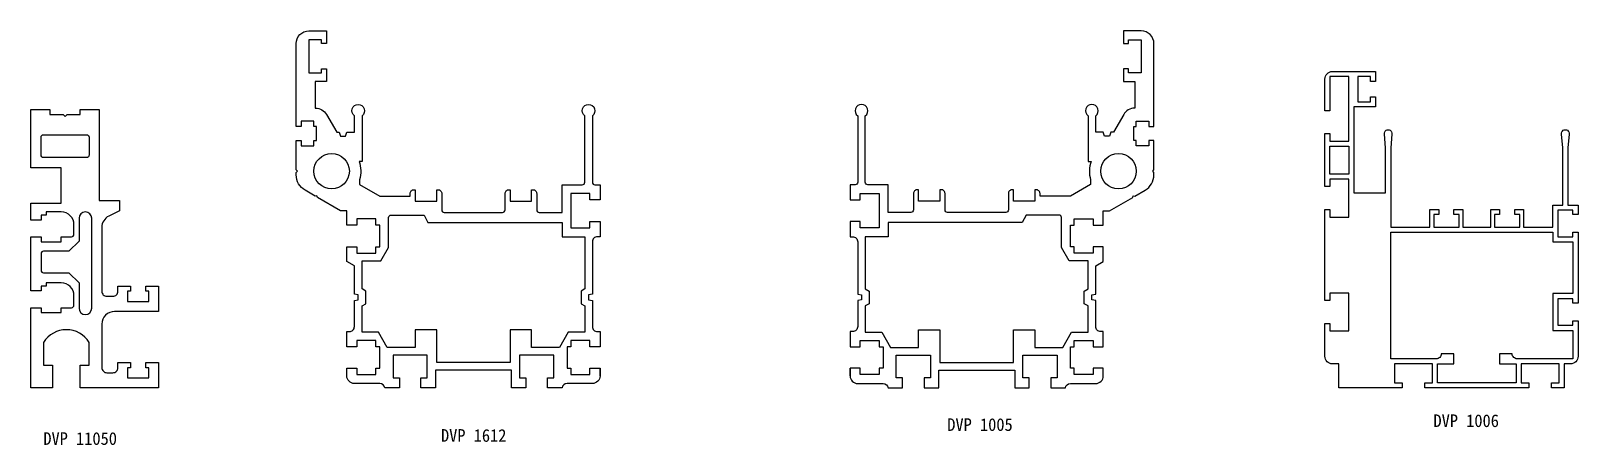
# Model space of a CAD drawing. Extents: x 2157 to 12417, y 247 to 1676.
# Drawn here: x 2455 to 3066, y 248 to 411 of the extents above; entities that cross this region are included whole.
import ezdxf

# ---------------------------------------------------------------- set-up
doc = ezdxf.new("R2010")
doc.units = 0
doc.header["$LTSCALE"] = 8
doc.layers.get('0').update_dxf_attribs({"linetype": 'CONTINUOUS'})
doc.layers.add('AM_0', color=7, linetype='CONTINUOUS', lineweight=30)
doc.layers.add('외형선', color=3, linetype='CONTINUOUS')
doc.styles.add('궁서체', font='')
doc.styles.get('궁서체').set_extended_font_data('GungsuhChe')

msp = doc.modelspace()

# ---------------------------------------------------------------- texts
at = {"layer": 'AM_0', "color": 7, "style": '궁서체'}
for s, p in [('DVP 1005', (2817.22, 253.3)), ('DVP 1006', (3009.25, 254.83)), ('DVP 11050', (2460.2, 247.8)), ('DVP 1612', (2617.26, 249.01))]:
    msp.add_text(s, height=5, dxfattribs=at).set_placement(p)

# ---------------------------------------------------------------- linework, layer by layer
at = {"color": 7}
for points in [[(2680.07, 275.02, -0.414214), (2677.07, 272.02), (2667.07, 272.02, 0.377964), (2665.09, 270.27), (2659.32, 270.27), (2659.32, 274.27), (2661.82, 274.27), (2661.82, 283.27), (2648.32, 283.27), (2648.32, 274.27), (2650.82, 274.27), (2650.82, 270.27), (2645.07, 270.27), (2645.07, 277.27), (2615.07, 277.27), (2615.07, 270.27), (2609.32, 270.27), (2609.32, 274.27), (2611.82, 274.27), (2611.82, 283.27), (2598.32, 283.27), (2598.32, 274.27), (2600.82, 274.27), (2600.82, 270.27), (2595.05, 270.27, 0.377964), (2593.07, 272.02), (2583.07, 272.02, -0.414214), (2580.07, 275.02), (2580.07, 278.02), (2584.07, 278.02), (2584.07, 275.52), (2591.57, 275.52), (2591.57, 278.02), (2593.07, 278.02), (2593.07, 286.52), (2591.57, 286.52), (2591.57, 289.02), (2584.07, 289.02), (2584.07, 286.52), (2580.07, 286.52), (2580.07, 292.52), (2581.07, 292.52, 0.414214), (2583.07, 294.52), (2583.07, 304.77), (2584.57, 305.02), (2584.57, 307.02), (2583.07, 307.27), (2583.07, 318.54), (2580.07, 320.27), (2580.07, 326.02), (2584.07, 326.02), (2584.07, 323.52), (2591.57, 323.52), (2591.57, 326.02), (2593.07, 326.02), (2593.07, 334.52), (2591.57, 334.52), (2591.57, 337.02), (2584.07, 337.02), (2584.07, 334.52), (2580.07, 334.52), (2580.07, 340.27), (2577.57, 340.27), (2568.48, 345.52), (2568.29, 346.21), (2567.61, 346.02), (2563.57, 348.36, -0.267949), (2560.07, 354.42), (2560.07, 355.37), (2560.57, 355.87), (2560.07, 356.37), (2560.07, 368.02), (2562.07, 368.02), (2562.07, 365.87), (2567.07, 365.87), (2567.07, 368.02), (2568.07, 368.02), (2568.07, 373.52), (2567.07, 373.52), (2567.07, 375.67), (2562.07, 375.67), (2562.07, 373.52), (2560.07, 373.52), (2560.07, 406.27, -0.414214), (2565.07, 411.27), (2572.07, 411.27), (2572.07, 406.27), (2570.07, 406.27), (2570.07, 407.77), (2565.07, 407.77), (2565.07, 394.77), (2570.07, 394.77), (2570.07, 396.27), (2572.07, 396.27), (2572.07, 391.27), (2567.57, 391.27), (2567.57, 380.77), (2567.7, 380.77, -0.267949), (2572.03, 378.27), (2576.07, 371.27), (2577.07, 371.27), (2577.57, 369.77), (2579.57, 369.77), (2580.07, 371.27), (2583.07, 371.27), (2583.07, 377.77, -3), (2586.07, 377.77), (2586.07, 359.77), (2584.89, 359.77, -0.161881), (2585.07, 352.52), (2585.07, 350.69), (2593.07, 346.07), (2605.07, 346.07), (2605.07, 347.07, -0.414214), (2606.57, 348.57), (2607.07, 348.57), (2607.07, 344.07), (2615.57, 344.07), (2615.57, 348.57), (2616.07, 348.57, -0.414214), (2617.57, 347.07), (2617.57, 340.57, 0.414214), (2618.57, 339.57), (2641.57, 339.57, 0.414214), (2642.57, 340.57), (2642.57, 347.07, -0.414214), (2644.07, 348.57), (2644.57, 348.57), (2644.57, 344.07), (2653.07, 344.07), (2653.07, 348.57), (2653.57, 348.57, -0.414214), (2655.07, 347.07), (2655.07, 340.57, 0.414214), (2656.07, 339.57), (2665.07, 339.57), (2665.07, 350.52), (2673.07, 350.52, 0.414214), (2674.07, 351.52), (2674.07, 377.77, -3), (2677.07, 377.77), (2677.07, 351.52, 0.414214), (2678.07, 350.52), (2680.07, 350.52), (2680.07, 344.52), (2676.07, 344.52), (2676.07, 347.02), (2668.57, 347.02), (2668.57, 333.52), (2676.07, 333.52), (2676.07, 336.02), (2680.07, 336.02), (2680.07, 330.02), (2679.07, 330.02, 0.414214), (2677.07, 328.02), (2677.07, 307.27), (2675.57, 307.02), (2675.57, 305.02), (2677.07, 304.77), (2677.07, 294.52, 0.414214), (2679.07, 292.52), (2680.07, 292.52), (2680.07, 286.52), (2676.07, 286.52), (2676.07, 289.02), (2668.57, 289.02), (2668.57, 286.52), (2667.07, 286.52), (2667.07, 278.02), (2668.57, 278.02), (2668.57, 275.52), (2676.07, 275.52), (2676.07, 278.02), (2680.07, 278.02), (2680.07, 275.02), (2680.07, 278.02)], [(2778.85, 275.02, 0.414214), (2781.85, 272.02), (2791.85, 272.02, -0.377964), (2793.84, 270.27), (2799.6, 270.27), (2799.6, 274.27), (2797.1, 274.27), (2797.1, 283.27), (2810.6, 283.27), (2810.6, 274.27), (2808.1, 274.27), (2808.1, 270.27), (2813.85, 270.27), (2813.85, 277.27), (2843.85, 277.27), (2843.85, 270.27), (2849.6, 270.27), (2849.6, 274.27), (2847.1, 274.27), (2847.1, 283.27), (2860.6, 283.27), (2860.6, 274.27), (2858.1, 274.27), (2858.1, 270.27), (2863.87, 270.27, -0.377964), (2865.85, 272.02), (2875.85, 272.02, 0.414214), (2878.85, 275.02), (2878.85, 278.02), (2874.85, 278.02), (2874.85, 275.52), (2867.35, 275.52), (2867.35, 278.02), (2865.85, 278.02), (2865.85, 286.52), (2867.35, 286.52), (2867.35, 289.02), (2874.85, 289.02), (2874.85, 286.52), (2878.85, 286.52), (2878.85, 292.52), (2877.85, 292.52, -0.414214), (2875.85, 294.52), (2875.85, 304.77), (2874.35, 305.02), (2874.35, 307.02), (2875.85, 307.27), (2875.85, 318.54), (2878.85, 320.27), (2878.85, 326.02), (2874.85, 326.02), (2874.85, 323.52), (2867.35, 323.52), (2867.35, 326.02), (2865.85, 326.02), (2865.85, 334.52), (2867.35, 334.52), (2867.35, 337.02), (2874.85, 337.02), (2874.85, 334.52), (2878.85, 334.52), (2878.85, 340.27), (2881.35, 340.27), (2890.45, 345.52), (2890.63, 346.21), (2891.31, 346.02), (2895.35, 348.36, 0.267949), (2898.85, 354.42), (2898.85, 355.37), (2898.35, 355.87), (2898.85, 356.37), (2898.85, 368.02), (2896.85, 368.02), (2896.85, 365.87), (2891.85, 365.87), (2891.85, 368.02), (2890.85, 368.02), (2890.85, 373.52), (2891.85, 373.52), (2891.85, 375.67), (2896.85, 375.67), (2896.85, 373.52), (2898.85, 373.52), (2898.85, 406.27, 0.414214), (2893.85, 411.27), (2886.85, 411.27), (2886.85, 406.27), (2888.85, 406.27), (2888.85, 407.77), (2893.85, 407.77), (2893.85, 394.77), (2888.85, 394.77), (2888.85, 396.27), (2886.85, 396.27), (2886.85, 391.27), (2891.35, 391.27), (2891.35, 380.77), (2891.23, 380.77, 0.267949), (2886.9, 378.27), (2882.85, 371.27), (2881.85, 371.27), (2881.35, 369.77), (2879.35, 369.77), (2878.85, 371.27), (2875.85, 371.27), (2875.85, 377.77, 3), (2872.85, 377.77), (2872.85, 359.77), (2874.04, 359.77, 0.161881), (2873.85, 352.52), (2873.85, 350.69), (2865.85, 346.07), (2853.85, 346.07), (2853.85, 347.07, 0.414214), (2852.35, 348.57), (2851.85, 348.57), (2851.85, 344.07), (2843.35, 344.07), (2843.35, 348.57), (2842.85, 348.57, 0.414214), (2841.35, 347.07), (2841.35, 340.57, -0.414214), (2840.35, 339.57), (2817.35, 339.57, -0.414214), (2816.35, 340.57), (2816.35, 347.07, 0.414214), (2814.85, 348.57), (2814.35, 348.57), (2814.35, 344.07), (2805.85, 344.07), (2805.85, 348.57), (2805.35, 348.57, 0.414214), (2803.85, 347.07), (2803.85, 340.57, -0.414214), (2802.85, 339.57), (2793.85, 339.57), (2793.85, 350.52), (2785.85, 350.52, -0.414214), (2784.85, 351.52), (2784.85, 377.77, 3), (2781.85, 377.77), (2781.85, 351.52, -0.414214), (2780.85, 350.52), (2778.85, 350.52), (2778.85, 344.52), (2782.85, 344.52), (2782.85, 347.02), (2790.35, 347.02), (2790.35, 333.52), (2782.85, 333.52), (2782.85, 336.02), (2778.85, 336.02), (2778.85, 330.02), (2779.85, 330.02, -0.414214), (2781.85, 328.02), (2781.85, 307.27), (2783.35, 307.02), (2783.35, 305.02), (2781.85, 304.77), (2781.85, 294.52, -0.414214), (2779.85, 292.52), (2778.85, 292.52), (2778.85, 286.52), (2782.85, 286.52), (2782.85, 289.02), (2790.35, 289.02), (2790.35, 286.52), (2791.85, 286.52), (2791.85, 278.02), (2790.35, 278.02), (2790.35, 275.52), (2782.85, 275.52), (2782.85, 278.02), (2778.85, 278.02), (2778.85, 275.02), (2778.85, 278.02)], [(2975.86, 379.77), (2975.86, 393.27), (2968.36, 393.27), (2968.36, 379.77), (2966.36, 379.77), (2966.36, 392.27, -0.414214), (2969.36, 395.27), (2986.36, 395.27), (2986.36, 391.27), (2984.36, 391.27), (2984.36, 393.27), (2979.36, 393.27), (2979.36, 383.27), (2984.36, 383.27), (2984.36, 385.27), (2986.36, 385.27), (2986.36, 381.27), (2977.86, 381.27), (2977.86, 347.27), (2990.36, 347.27), (2990.36, 365.06), (2989.88, 370.51, -1.191754), (2992.84, 370.51), (2992.36, 365.06), (2992.36, 333.77), (3007.86, 333.77), (3007.86, 340.77), (3011.36, 340.77), (3011.36, 338.77), (3009.36, 338.77), (3009.36, 333.77), (3019.36, 333.77), (3019.36, 338.77), (3017.36, 338.77), (3017.36, 340.77), (3020.86, 340.77), (3020.86, 333.77), (3026.36, 333.77), (3031.86, 333.77), (3031.86, 340.77), (3035.36, 340.77), (3035.36, 338.77), (3033.36, 338.77), (3033.36, 333.77), (3043.36, 333.77), (3043.36, 338.77), (3041.36, 338.77), (3041.36, 340.77), (3044.86, 340.77), (3044.86, 333.77), (3056.36, 333.77), (3056.36, 335.27), (3056.36, 342.52), (3060.36, 342.52), (3060.36, 365.06), (3059.88, 370.51, -1.191754), (3062.84, 370.51), (3062.36, 365.06), (3062.36, 342.52), (3066.36, 342.52), (3066.36, 338.77), (3064.36, 338.77), (3064.36, 340.52), (3058.36, 340.52), (3058.36, 335.27), (3058.36, 330.02), (3064.36, 330.02), (3064.36, 331.77), (3066.36, 331.77), (3066.36, 303.77), (3064.36, 303.77), (3064.36, 305.52), (3058.36, 305.52), (3058.36, 300.27), (3058.36, 295.02), (3064.36, 295.02), (3064.36, 296.77), (3066.36, 296.77), (3066.36, 282.77, -0.414214), (3063.36, 279.77), (3060.86, 279.77), (3060.86, 270.27), (3055.86, 270.27), (3055.86, 272.27), (3058.86, 272.27), (3058.86, 279.77), (3043.86, 279.77), (3043.86, 272.27), (3046.86, 272.27), (3046.86, 270.27), (3005.86, 270.27), (3005.86, 272.27), (3008.86, 272.27), (3008.86, 279.77), (2993.86, 279.77), (2993.86, 272.27), (2996.86, 272.27), (2996.86, 270.27), (2971.86, 270.27), (2971.86, 279.77), (2969.36, 279.77, -0.414214), (2966.36, 282.77), (2966.36, 295.77), (2968.36, 295.77), (2968.36, 292.77), (2975.86, 292.77), (2975.86, 307.77), (2968.36, 307.77), (2968.36, 304.77), (2966.36, 304.77), (2966.36, 340.77), (2968.36, 340.77), (2968.36, 337.77), (2975.86, 337.77), (2975.86, 352.77), (2968.36, 352.77), (2968.36, 349.77), (2966.36, 349.77), (2966.36, 370.77), (2968.36, 370.77), (2968.36, 367.77), (2975.86, 367.77), (2975.86, 393.27)]]:
    msp.add_lwpolyline(points, format="xyb", dxfattribs=at)
msp.add_lwpolyline([(2968.36, 365.77), (2975.86, 365.77), (2975.86, 354.77), (2968.36, 354.77)], close=True, dxfattribs=at)
for points in [[(2587.57, 308.52), (2586.07, 309.39), (2586.07, 320.52), (2593.57, 320.52), (2596.57, 325.72), (2596.57, 337.57, -0.414214), (2597.57, 338.57), (2610.57, 338.57), (2612.07, 335.57), (2665.07, 335.57), (2665.07, 330.02), (2674.07, 330.02), (2674.07, 309.39), (2672.57, 308.52), (2672.57, 303.52), (2674.07, 302.66), (2674.07, 292.27), (2667.53, 292.27), (2664.07, 286.27), (2653.07, 286.27), (2653.07, 293.27), (2644.57, 293.27), (2644.57, 280.27), (2615.57, 280.27), (2615.57, 293.27), (2607.07, 293.27), (2607.07, 286.27), (2596.07, 286.27), (2592.61, 292.27), (2586.07, 292.27), (2586.07, 302.66), (2587.57, 303.52)], [(2871.35, 308.52), (2872.85, 309.39), (2872.85, 320.52), (2865.35, 320.52), (2862.35, 325.72), (2862.35, 337.57, 0.414214), (2861.35, 338.57), (2848.35, 338.57), (2846.85, 335.57), (2793.85, 335.57), (2793.85, 330.02), (2784.85, 330.02), (2784.85, 309.39), (2786.35, 308.52), (2786.35, 303.52), (2784.85, 302.66), (2784.85, 292.27), (2791.39, 292.27), (2794.85, 286.27), (2805.85, 286.27), (2805.85, 293.27), (2814.35, 293.27), (2814.35, 280.27), (2843.35, 280.27), (2843.35, 293.27), (2851.85, 293.27), (2851.85, 286.27), (2862.85, 286.27), (2866.32, 292.27), (2872.85, 292.27), (2872.85, 302.66), (2871.35, 303.52)], [(3040.36, 283.77), (3040.36, 283.77), (3035.36, 283.77), (3035.36, 279.77), (3041.86, 279.77), (3041.86, 272.27), (3010.86, 272.27), (3010.86, 279.77), (3017.36, 279.77), (3017.36, 283.77), (3012.36, 283.77, -0.414214), (3010.36, 281.77), (2992.36, 281.77), (2992.36, 331.77), (3026.36, 331.77), (3056.36, 331.77), (3056.36, 328.02), (3064.36, 328.02), (3064.36, 307.52), (3056.36, 307.52), (3056.36, 300.27), (3056.36, 293.02), (3064.36, 293.02), (3064.36, 281.77), (3042.36, 281.77, -0.414214)]]:
    msp.add_lwpolyline(points, format="xyb", close=True, dxfattribs=at)
for centre in [(2574.07, 355.87), (2884.85, 355.87)]:
    msp.add_circle(centre, 7, dxfattribs=at)
at = {"layer": '외형선', "color": 7, "lineweight": -3}
for points in [[(2472.31, 302.97), (2472.31, 306.77, 0.414214), (2467.31, 311.77), (2461.31, 311.77), (2461.31, 310.52), (2459.31, 310.52), (2459.31, 308.57), (2455.31, 308.57), (2455.31, 329.97), (2459.31, 329.97), (2459.31, 328.02), (2467.31, 328.02), (2467.31, 329.97), (2471.31, 329.97, 0.414214), (2472.31, 330.97), (2472.31, 334.77, 0.414214), (2467.31, 339.77), (2461.31, 339.77), (2461.31, 338.52), (2459.31, 338.52), (2459.31, 336.57), (2455.31, 336.57), (2455.31, 343.27), (2467.31, 343.27), (2467.31, 357.27), (2455.31, 357.27), (2455.31, 380.27), (2462.81, 380.27), (2462.81, 378.27), (2468.06, 378.27), (2468.81, 377.52), (2469.56, 378.27), (2474.81, 378.27), (2474.81, 380.27), (2482.31, 380.27), (2482.31, 344.27), (2490.31, 344.27), (2490.31, 340.27), (2486.08, 338.15, 0.284079), (2483.31, 333.68), (2483.31, 308.47, 0.414214), (2485.31, 306.47), (2487.67, 306.47, 0.414214), (2489.67, 308.47), (2489.67, 310.47), (2494.67, 310.47), (2494.67, 308.47), (2493.42, 308.47), (2493.42, 304.47), (2497.67, 304.47), (2501.92, 304.47), (2501.92, 308.47), (2500.67, 308.47), (2500.67, 310.47), (2505.67, 310.47), (2505.67, 300.47), (2488.32, 300.47, 0.414214), (2483.32, 295.47), (2483.32, 278.27, 0.414214), (2485.32, 276.27), (2487.67, 276.27, 0.414214), (2489.67, 278.27), (2489.67, 280.27), (2494.67, 280.27), (2494.67, 278.27), (2493.42, 278.27), (2493.42, 274.27), (2497.67, 274.27), (2501.92, 274.27), (2501.92, 278.27), (2500.67, 278.27), (2500.67, 280.27), (2505.67, 280.27), (2505.67, 270.27), (2474.81, 270.27), (2474.81, 279.27), (2478.31, 279.27), (2478.31, 288.27, 0.555556), (2460.31, 288.27), (2460.31, 279.27), (2463.81, 279.27), (2463.81, 270.27), (2455.31, 270.27), (2455.31, 301.97), (2459.31, 301.97), (2459.31, 300.02), (2467.31, 300.02), (2467.31, 301.97), (2471.31, 301.97, 0.414214)], [(2468.81, 370.27), (2477.31, 370.27, -0.414214), (2478.31, 369.27), (2478.31, 362.27, -0.414214), (2477.31, 361.27), (2468.81, 361.27), (2460.31, 361.27, -0.414214), (2459.31, 362.27), (2459.31, 369.27, -0.414214), (2460.31, 370.27)], [(2459.31, 323.27), (2459.31, 320.02), (2459.31, 316.77, 0.414214), (2460.31, 315.77), (2470.31, 315.77), (2474.31, 311.77), (2474.31, 301.77, 1), (2479.31, 301.77), (2479.31, 337.27, 1), (2474.31, 337.27), (2474.31, 328.27), (2470.31, 324.27), (2460.31, 324.27, 0.414214)]]:
    msp.add_lwpolyline(points, format="xyb", close=True, dxfattribs=at)

msp.set_redraw_order([(e.dxf.handle, doc.entitydb.next_handle()) for e in msp.query("TEXT MTEXT ATTDEF DIMENSION ARC_DIMENSION")])  # texts and dimensions are drawn at this point

doc.saveas('drawing.dxf')
